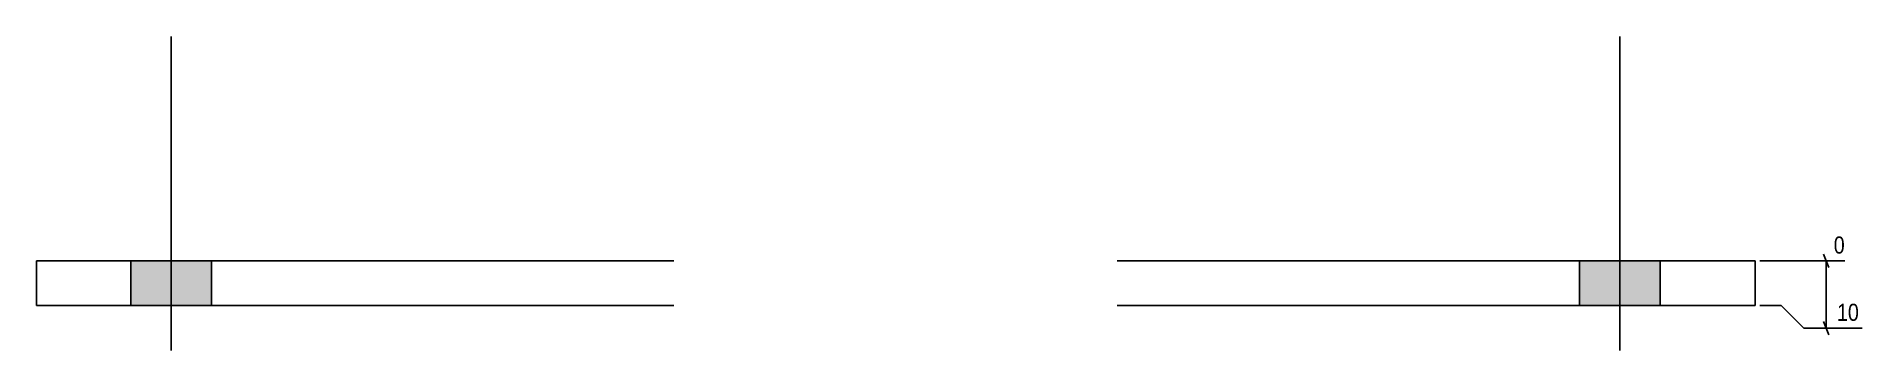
# Model space of a CAD drawing. Header units: millimetres. Extents: x 2 to 11611, y 2 to 232.
# Drawn here: x 5762 to 6168.8, y 2.4 to 72.4 of the extents above; entities that cross this region are included whole.
import ezdxf

# ---------------------------------------------------------------- set-up
doc = ezdxf.new("R2010")
doc.units = ezdxf.units.MM
doc.layers.add('MÅLSÆTNING', color=7, linetype='Continuous')
doc.layers.add('STÅL', color=7, linetype='Continuous')
doc.styles.add('Arial Narrow', font='ARIALN.TTF', dxfattribs={"height": 0.2})

msp = doc.modelspace()

# ---------------------------------------------------------------- hatches: boundary and pattern name
at = {"layer": 'STÅL', "linetype": 'Continuous'}
for points in [[(5782.95, 12.4), (5800.95, 12.4), (5800.95, 22.4), (5782.95, 22.4)], [(5782.95, 12.4), (5800.95, 12.4), (5800.95, 22.4), (5782.95, 22.4)], [(6105.75, 12.4), (6123.75, 12.4), (6123.75, 22.4), (6105.75, 22.4)], [(6105.75, 12.4), (6123.75, 12.4), (6123.75, 22.4), (6105.75, 22.4)]]:
    msp.add_hatch(color=96, dxfattribs=at).paths.add_polyline_path(points)

# ---------------------------------------------------------------- linework, layer by layer
at = {"layer": 'MÅLSÆTNING', "color": 7, "linetype": 'Continuous'}
for p, q in [((6145.95, 22.4), (6164.86, 22.4)), ((6160.13, 23.9), (6161.33, 20.9)), ((6160.73, 7.4), (6160.73, 22.4)), ((6150.73, 12.4), (6145.95, 12.4)), ((6155.73, 7.4), (6150.73, 12.4)), ((6161.33, 5.9), (6160.13, 8.9)), ((6168.76, 7.4), (6155.73, 7.4))]:
    msp.add_line(p, q, dxfattribs=at)
at = {"layer": 'STÅL', "color": 96, "linetype": 'Continuous'}
for p, q in [((5791.95, 2.4), (5791.95, 72.4)), ((5791.95, 2.4), (5791.95, 72.4)), ((6114.75, 2.4), (6114.75, 72.4)), ((6114.75, 2.4), (6114.75, 72.4)), ((5782.95, 12.4), (5782.95, 22.4)), ((5782.95, 12.4), (5782.95, 22.4)), ((5800.95, 12.4), (5800.95, 22.4)), ((5800.95, 12.4), (5800.95, 22.4)), ((6105.75, 12.4), (6105.75, 22.4)), ((6105.75, 12.4), (6105.75, 22.4)), ((6123.75, 12.4), (6123.75, 22.4)), ((6123.75, 12.4), (6123.75, 22.4))]:
    msp.add_line(p, q, dxfattribs=at)
at = {"layer": 'STÅL', "color": 2, "linetype": 'Continuous'}
for p, q in [((5761.95, 12.4), (5761.95, 22.4)), ((5903.95, 22.4), (5761.95, 22.4)), ((6144.95, 22.4), (6002.75, 22.4)), ((6144.95, 22.4), (6144.95, 12.4)), ((5903.95, 12.4), (5761.95, 12.4)), ((6144.95, 12.4), (6002.75, 12.4))]:
    msp.add_line(p, q, dxfattribs=at)

# ---------------------------------------------------------------- next in the draw order: wipeouts: each hides what was drawn before it
at = {"color": 0, "linetype": 'Continuous'}
for points in [[(6165.66, 23.2), (6165.66, 28.8), (6161.63, 28.8), (6161.63, 23.2)], [(6168.83, 8.2), (6168.83, 13.8), (6162.35, 13.8), (6162.35, 8.2)]]:
    msp.add_wipeout(points, dxfattribs=at).dxf.layer = 'MÅLSÆTNING'

# ---------------------------------------------------------------- next in the draw order: texts
at = {"layer": 'MÅLSÆTNING', "color": 3, "linetype": 'Continuous', "style": 'Arial Narrow'}
for s, height, p in [('0', 3.82, (6162.43, 24)), ('10', 3.818, (6163.15, 9))]:
    msp.add_text(s, height=height, dxfattribs=at).set_placement(p)

doc.saveas('drawing.dxf')
